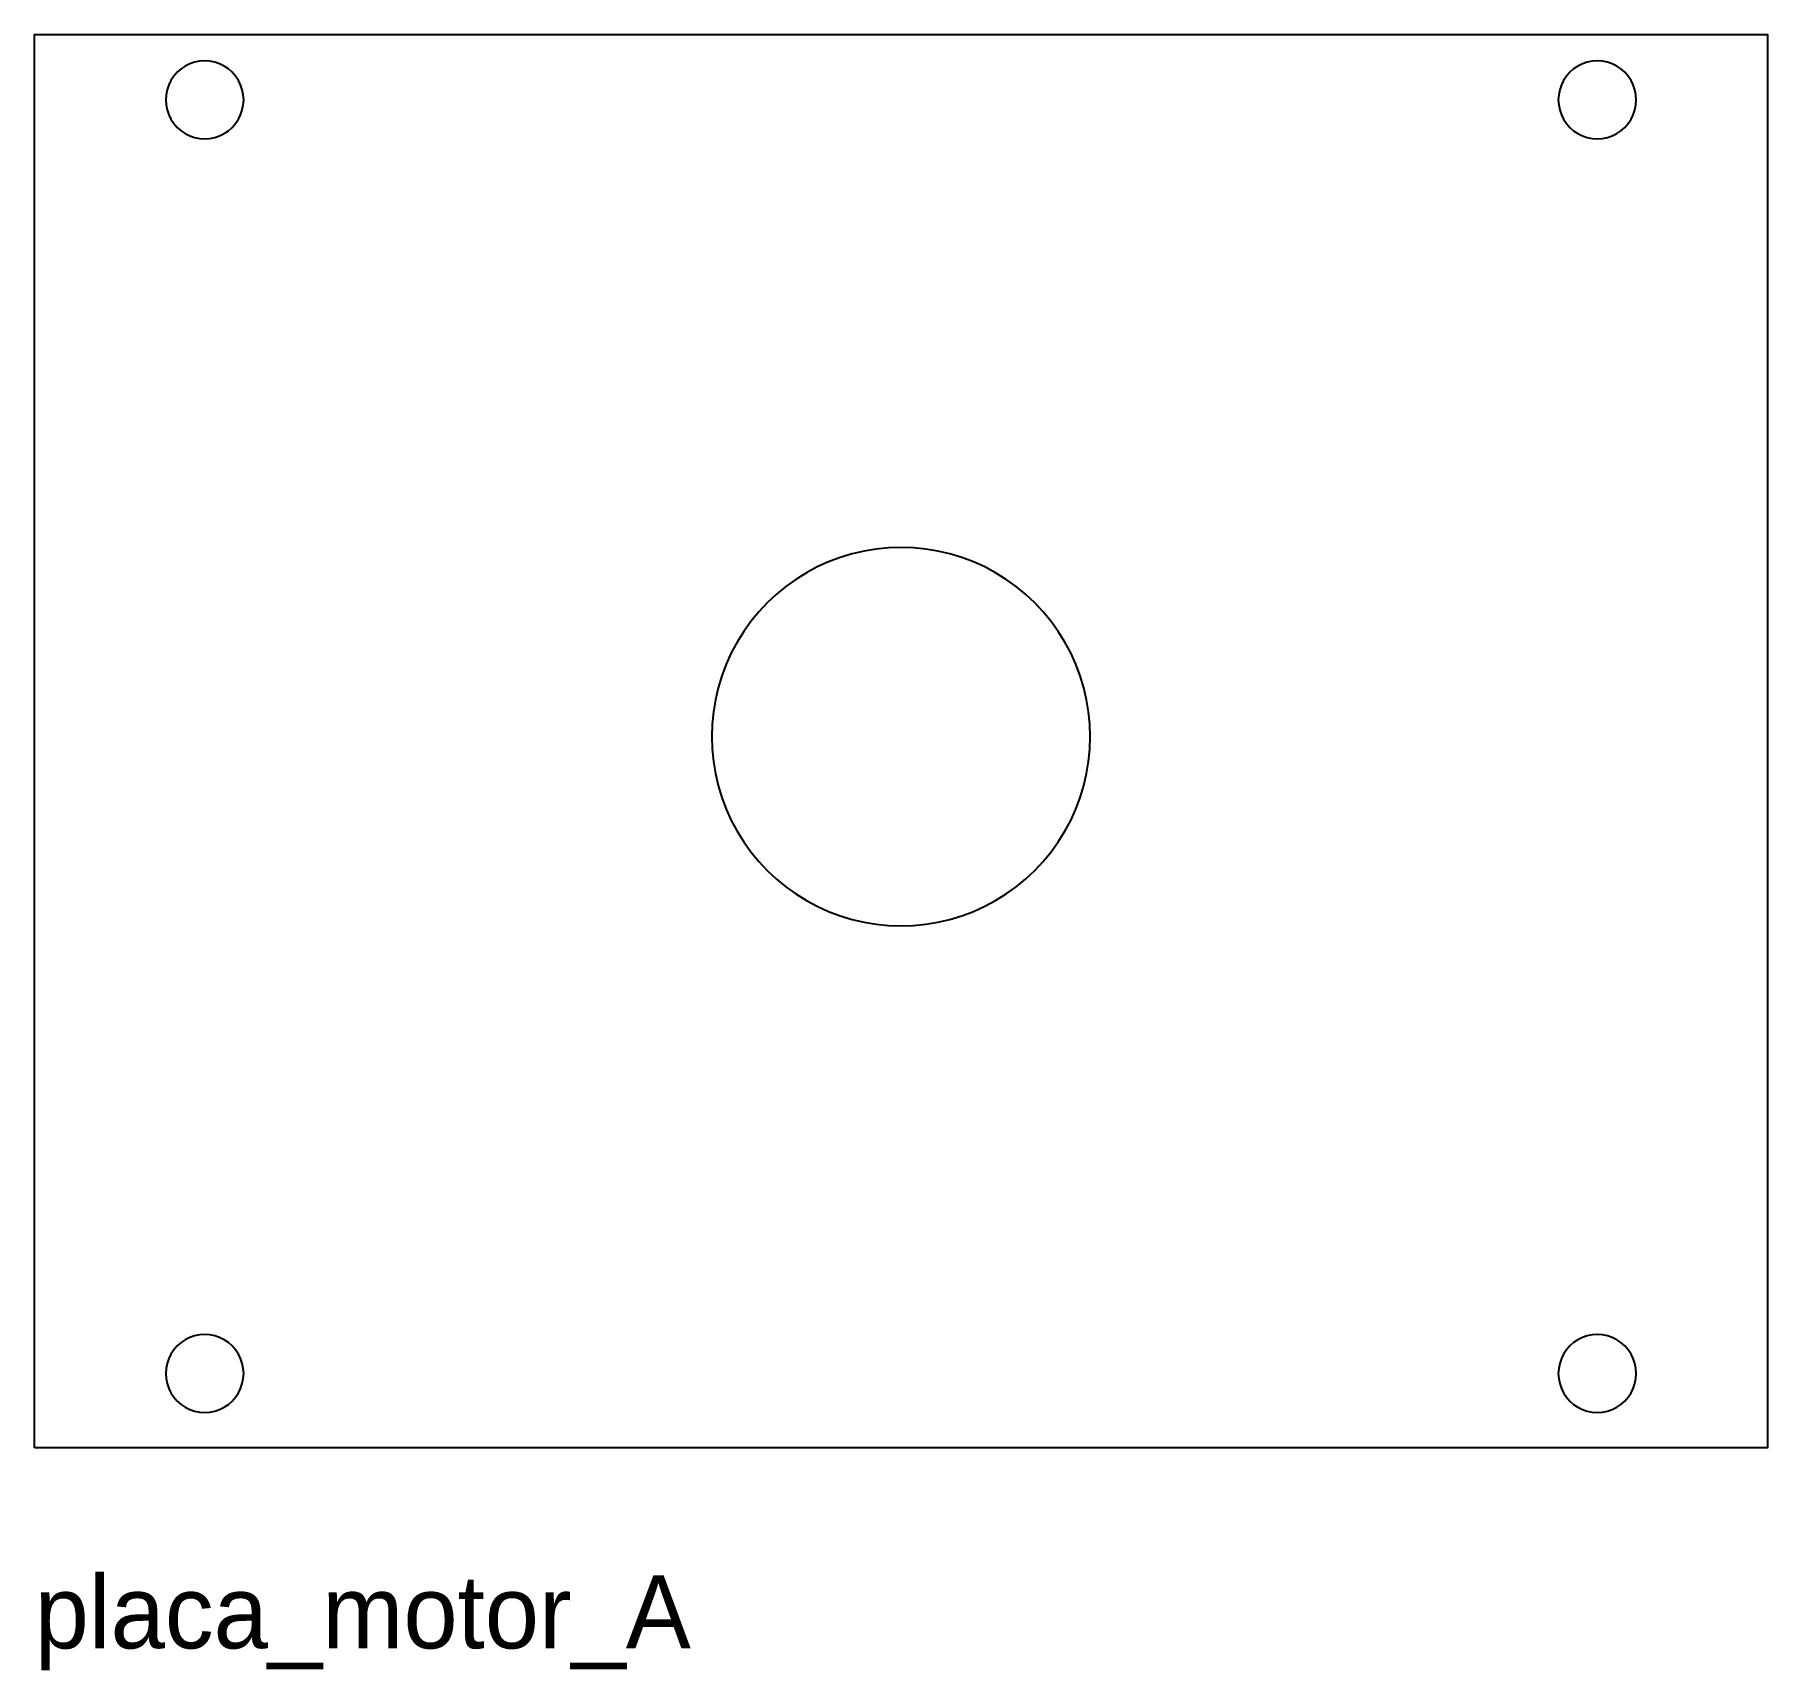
# Model space of a CAD drawing. Header units: millimetres. Extents: x 0 to 2999, y -24 to 432.
# Drawn here: x 1621.6 to 1811.6, y -24.4 to 155 of the extents above; entities that cross this region are included whole.
import ezdxf

# ---------------------------------------------------------------- set-up
doc = ezdxf.new("R2010")
doc.units = ezdxf.units.MM
doc.layers.add('CORTE', color=7, linetype='CONTINUOUS')
doc.layers.add('TEXTO', color=7, linetype='CONTINUOUS')

msp = doc.modelspace()

# ---------------------------------------------------------------- texts
at = {"layer": 'TEXTO'}
msp.add_text('placa_motor_A', height=8, dxfattribs=at).set_placement((1621.6, -22))

# ---------------------------------------------------------------- linework, layer by layer
at = {"layer": 'CORTE'}
for points in [[(1621.6, 0), (1621.6, 155), (1811.6, 155), (1811.6, 0), (1621.6, 0)], [(1644.19, 149.48), (1643.95, 149.98), (1643.64, 150.45), (1643.27, 150.87), (1642.85, 151.24), (1642.39, 151.55), (1641.88, 151.79), (1641.36, 151.97), (1640.81, 152.08), (1640.25, 152.12), (1639.69, 152.08), (1639.14, 151.97), (1638.62, 151.79), (1638.12, 151.55), (1637.65, 151.24), (1637.23, 150.87), (1636.86, 150.45), (1636.55, 149.98), (1636.31, 149.48), (1636.13, 148.96), (1636.02, 148.41), (1635.98, 147.85), (1636.02, 147.29), (1636.13, 146.74), (1636.31, 146.22), (1636.55, 145.72), (1636.86, 145.25), (1637.23, 144.83), (1637.65, 144.46), (1638.12, 144.15), (1638.62, 143.91), (1639.14, 143.73), (1639.69, 143.62), (1640.25, 143.58), (1640.81, 143.62), (1641.36, 143.73), (1641.88, 143.91), (1642.39, 144.15), (1642.85, 144.46), (1643.27, 144.83), (1643.64, 145.25), (1643.95, 145.72), (1644.19, 146.22), (1644.37, 146.74), (1644.48, 147.29), (1644.52, 147.85), (1644.48, 148.41), (1644.37, 148.96), (1644.19, 149.48)], [(1797.18, 148.41), (1797.07, 148.96), (1796.89, 149.48), (1796.65, 149.98), (1796.34, 150.45), (1795.97, 150.87), (1795.55, 151.24), (1795.09, 151.55), (1794.58, 151.79), (1794.06, 151.97), (1793.51, 152.08), (1792.95, 152.12), (1792.39, 152.08), (1791.84, 151.97), (1791.32, 151.79), (1790.82, 151.55), (1790.35, 151.24), (1789.93, 150.87), (1789.56, 150.45), (1789.25, 149.98), (1789.01, 149.48), (1788.83, 148.96), (1788.72, 148.41), (1788.68, 147.85), (1788.72, 147.29), (1788.83, 146.74), (1789.01, 146.22), (1789.25, 145.72), (1789.56, 145.25), (1789.93, 144.83), (1790.35, 144.46), (1790.82, 144.15), (1791.32, 143.91), (1791.84, 143.73), (1792.39, 143.62), (1792.95, 143.58), (1793.51, 143.62), (1794.06, 143.73), (1794.58, 143.91), (1795.09, 144.15), (1795.55, 144.46), (1795.97, 144.83), (1796.34, 145.25), (1796.65, 145.72), (1796.89, 146.22), (1797.07, 146.74), (1797.18, 147.29), (1797.22, 147.85), (1797.18, 148.41)], [(1736.25, 84.67), (1735.77, 85.94), (1735.21, 87.18), (1734.57, 88.38), (1733.85, 89.53), (1733.06, 90.63), (1732.2, 91.68), (1731.27, 92.67), (1730.28, 93.6), (1729.23, 94.46), (1728.13, 95.25), (1726.98, 95.97), (1725.78, 96.61), (1724.54, 97.17), (1723.27, 97.65), (1721.97, 98.04), (1720.65, 98.35), (1719.31, 98.57), (1717.96, 98.71), (1716.6, 98.75), (1715.24, 98.71), (1713.89, 98.57), (1712.55, 98.35), (1711.23, 98.04), (1709.93, 97.65), (1708.66, 97.17), (1707.42, 96.61), (1706.23, 95.97), (1705.07, 95.25), (1703.97, 94.46), (1702.92, 93.6), (1701.93, 92.67), (1701, 91.68), (1700.14, 90.63), (1699.35, 89.53), (1698.63, 88.38), (1697.99, 87.18), (1697.43, 85.94), (1696.95, 84.67), (1696.56, 83.37), (1696.25, 82.05), (1696.03, 80.71), (1695.89, 79.36), (1695.85, 78), (1695.89, 76.64), (1696.03, 75.29), (1696.25, 73.95), (1696.56, 72.63), (1696.95, 71.33), (1697.43, 70.06), (1697.99, 68.82), (1698.63, 67.62), (1699.35, 66.47), (1700.14, 65.37), (1701, 64.32), (1701.93, 63.33), (1702.92, 62.4), (1703.97, 61.54), (1705.07, 60.75), (1706.23, 60.03), (1707.42, 59.39), (1708.66, 58.83), (1709.93, 58.35), (1711.23, 57.96), (1712.55, 57.65), (1713.89, 57.43), (1715.24, 57.29), (1716.6, 57.25), (1717.96, 57.29), (1719.31, 57.43), (1720.65, 57.65), (1721.97, 57.96), (1723.27, 58.35), (1724.54, 58.83), (1725.78, 59.39), (1726.98, 60.03), (1728.13, 60.75), (1729.23, 61.54), (1730.28, 62.4), (1731.27, 63.33), (1732.2, 64.32), (1733.06, 65.37), (1733.85, 66.47), (1734.57, 67.62), (1735.21, 68.82), (1735.77, 70.06), (1736.25, 71.33), (1736.64, 72.63), (1736.95, 73.95), (1737.17, 75.29), (1737.31, 76.64), (1737.35, 78), (1737.31, 79.36), (1737.17, 80.71), (1736.95, 82.05), (1736.64, 83.37), (1736.25, 84.67)], [(1643.95, 10.28), (1643.64, 10.75), (1643.27, 11.17), (1642.85, 11.54), (1642.39, 11.85), (1641.88, 12.09), (1641.36, 12.27), (1640.81, 12.38), (1640.25, 12.42), (1639.69, 12.38), (1639.14, 12.27), (1638.62, 12.09), (1638.12, 11.85), (1637.65, 11.54), (1637.23, 11.17), (1636.86, 10.75), (1636.55, 10.28), (1636.31, 9.78), (1636.13, 9.26), (1636.02, 8.71), (1635.98, 8.15), (1636.02, 7.59), (1636.13, 7.04), (1636.31, 6.52), (1636.55, 6.02), (1636.86, 5.55), (1637.23, 5.13), (1637.65, 4.76), (1638.12, 4.45), (1638.62, 4.21), (1639.14, 4.03), (1639.69, 3.92), (1640.25, 3.88), (1640.81, 3.92), (1641.36, 4.03), (1641.88, 4.21), (1642.39, 4.45), (1642.85, 4.76), (1643.27, 5.13), (1643.64, 5.55), (1643.95, 6.02), (1644.19, 6.52), (1644.37, 7.04), (1644.48, 7.59), (1644.52, 8.15), (1644.48, 8.71), (1644.37, 9.26), (1644.19, 9.78), (1643.95, 10.28)], [(1797.07, 9.26), (1796.89, 9.78), (1796.65, 10.28), (1796.34, 10.75), (1795.97, 11.17), (1795.55, 11.54), (1795.09, 11.85), (1794.58, 12.09), (1794.06, 12.27), (1793.51, 12.38), (1792.95, 12.42), (1792.39, 12.38), (1791.84, 12.27), (1791.32, 12.09), (1790.82, 11.85), (1790.35, 11.54), (1789.93, 11.17), (1789.56, 10.75), (1789.25, 10.28), (1789.01, 9.78), (1788.83, 9.26), (1788.72, 8.71), (1788.68, 8.15), (1788.72, 7.59), (1788.83, 7.04), (1789.01, 6.52), (1789.25, 6.02), (1789.56, 5.55), (1789.93, 5.13), (1790.35, 4.76), (1790.82, 4.45), (1791.32, 4.21), (1791.84, 4.03), (1792.39, 3.92), (1792.95, 3.88), (1793.51, 3.92), (1794.06, 4.03), (1794.58, 4.21), (1795.09, 4.45), (1795.55, 4.76), (1795.97, 5.13), (1796.34, 5.55), (1796.65, 6.02), (1796.89, 6.52), (1797.07, 7.04), (1797.18, 7.59), (1797.22, 8.15), (1797.18, 8.71), (1797.07, 9.26)]]:
    msp.add_lwpolyline(points, close=True, dxfattribs=at)

msp.set_redraw_order([(e.dxf.handle, doc.entitydb.next_handle()) for e in msp.query("TEXT MTEXT ATTDEF DIMENSION ARC_DIMENSION")])  # texts and dimensions are drawn at this point

doc.saveas('drawing.dxf')
